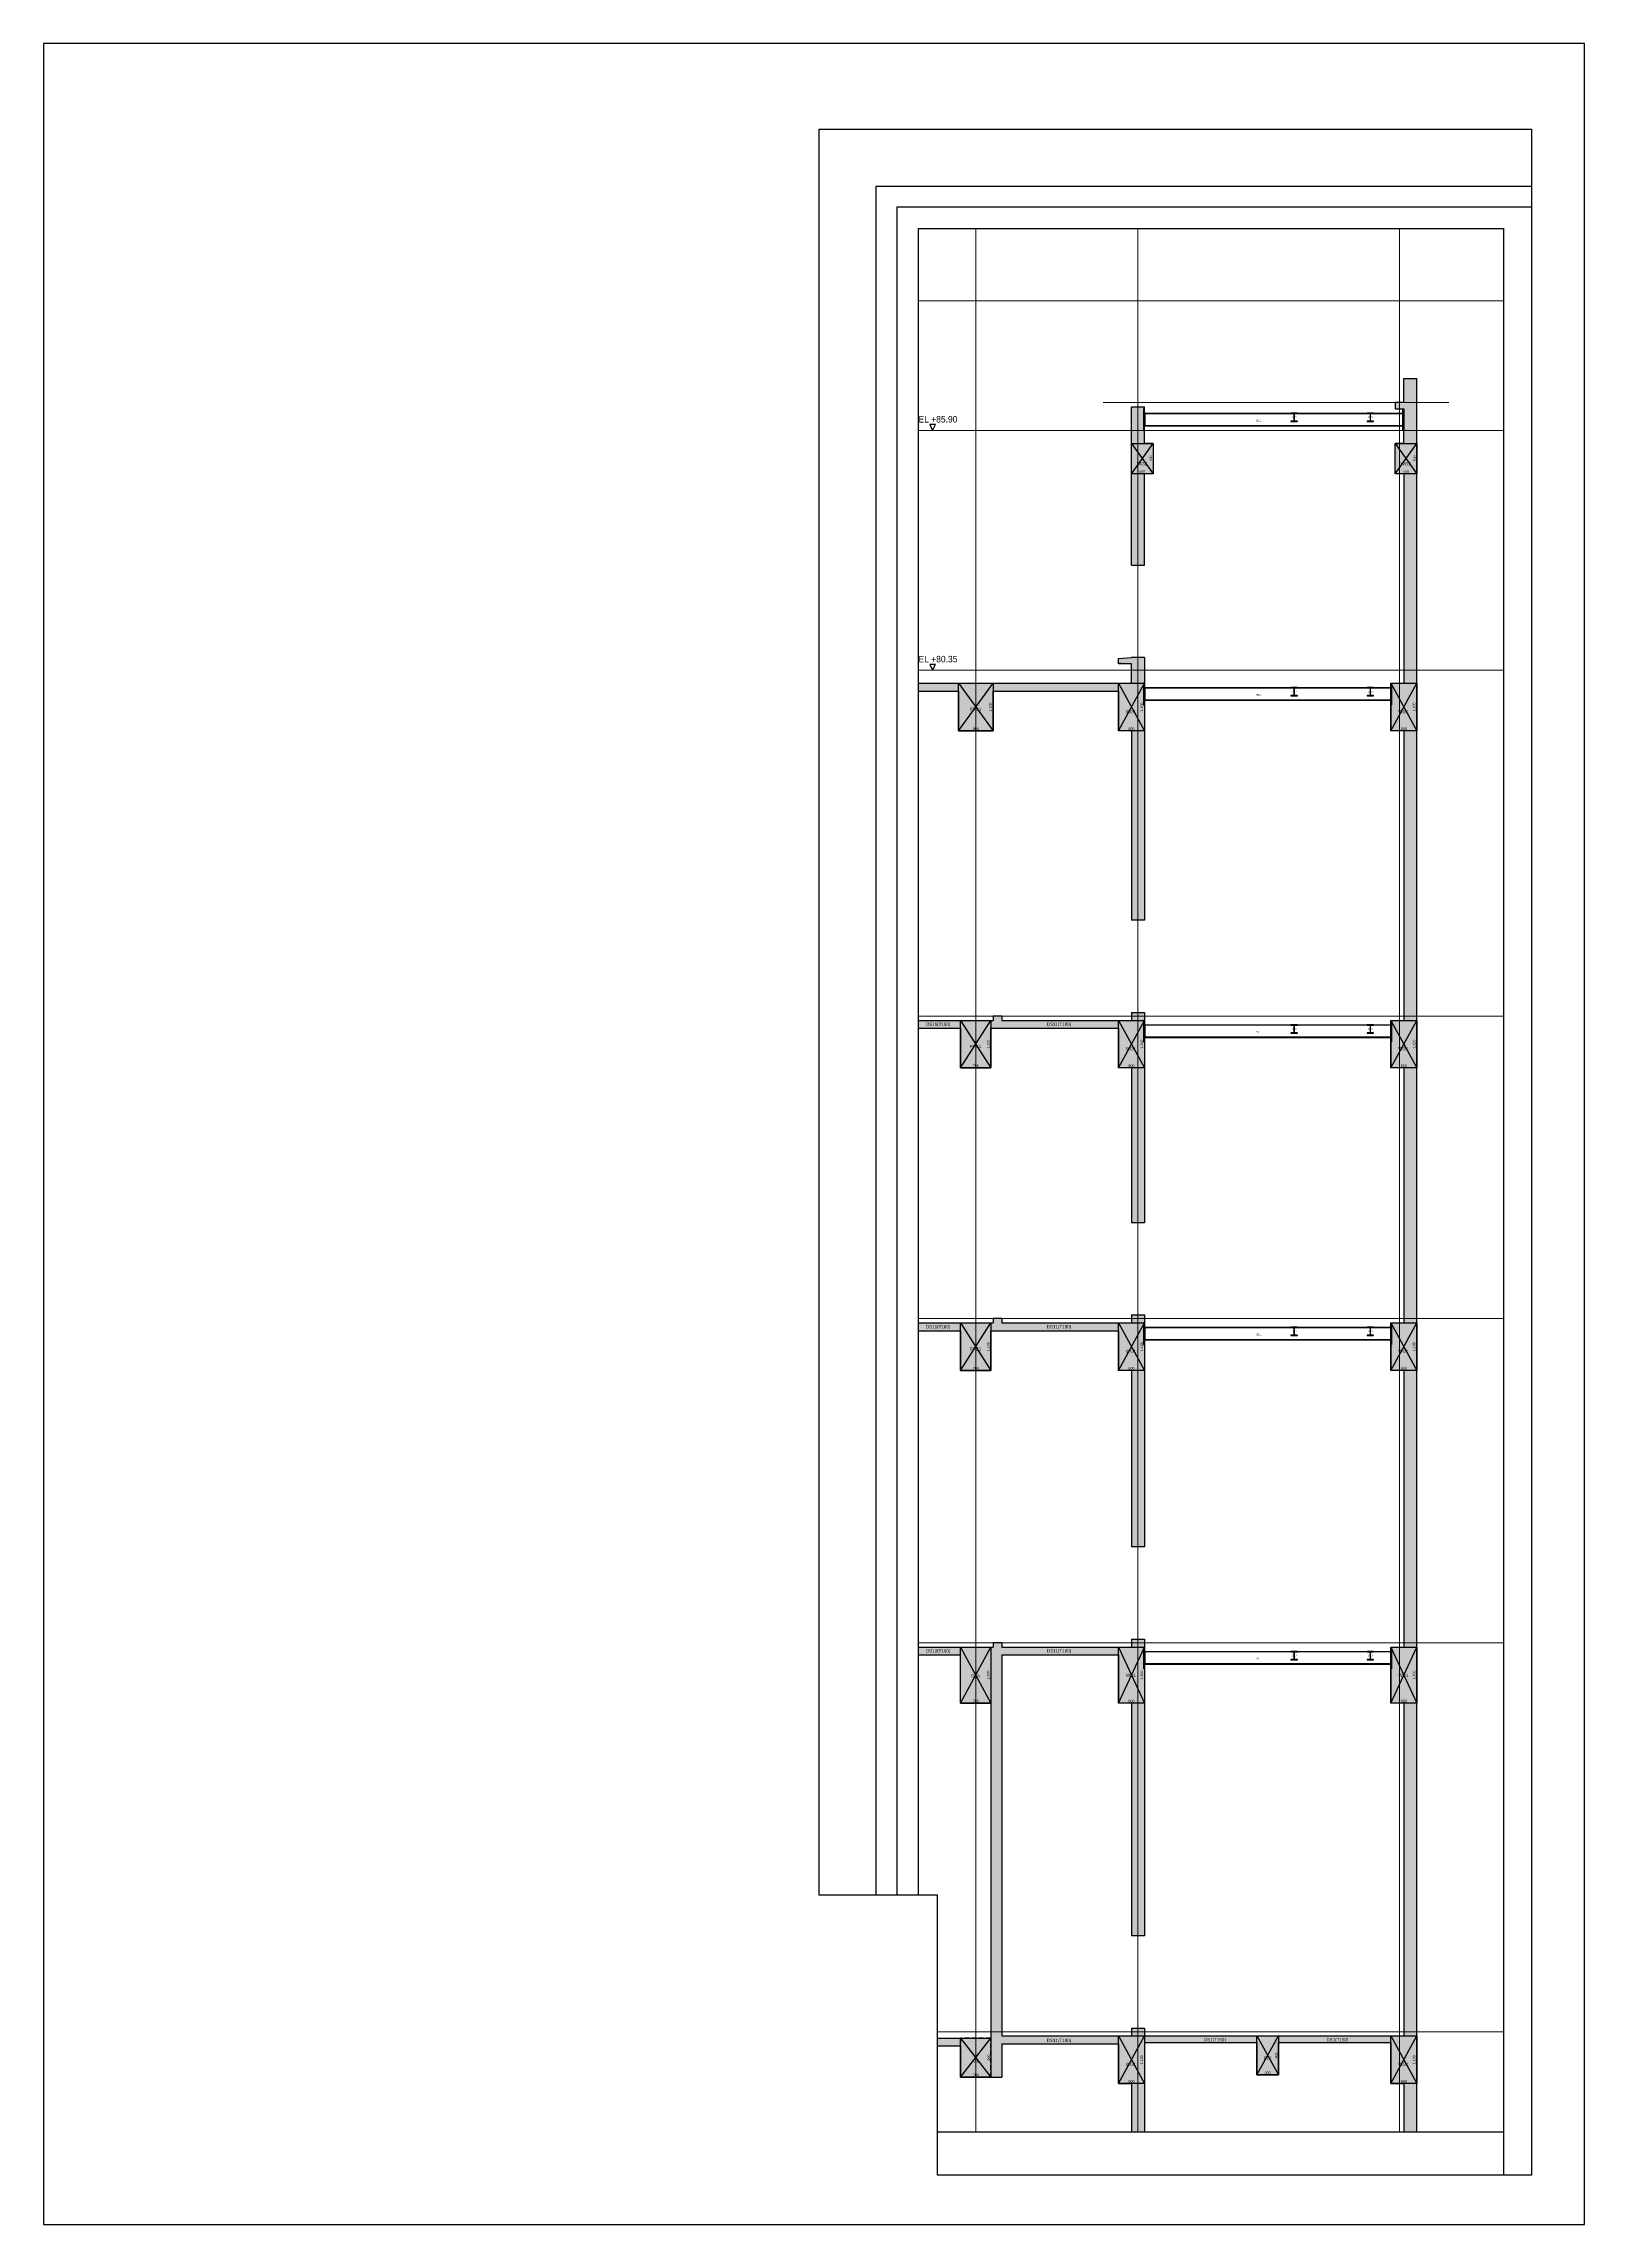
# Model space of a CAD drawing. Header units: millimetres. Extents: x 0 to 35640, y 0 to 50460.
import ezdxf
from ezdxf.enums import TextEntityAlignment as Align

# ---------------------------------------------------------------- set-up
doc = ezdxf.new("R2010")
doc.units = ezdxf.units.MM
doc.header["$LTSCALE"] = 60
doc.linetypes.add('HID', pattern=[2.8, 1.8, -1])
doc.layers.get('Defpoints').update_dxf_attribs({"color": 161})
for name, color, linetype in [('A-CON', 2, 'Continuous'), ('A-CON-HID', 4, 'HID'), ('A-ETC-5', 5, 'Continuous'), ('S-STEEL', 3, 'Continuous'), ('구조SOLID', 253, 'Continuous')]:
    doc.layers.add(name, color=color, linetype=linetype)
doc.layers.add('AS-HIDLINE', color=205, linetype='Continuous', plot=False)
doc.layers.add('NOPLOT', color=191, linetype='Continuous', plot=False)
doc.layers.add('CEN', color=1, linetype='Continuous', lineweight=9)
doc.styles.add('Gdim', font='Dotum.ttf')
doc.styles.add('Gtx', font='Dotum.ttf')
doc.dimstyles.new('G-Xdim', dxfattribs={"dimscale": 30, "dimtxt": 2, "dimasz": 1, "dimexe": 1.2, "dimexo": 1.2, "dimgap": 0, "dimtad": 1, "dimdec": 1, "dimdsep": 46, "dimlunit": 6, "dimtxsty": 'Gdim', "dimcen": 1, "dimse1": 1, "dimse2": 1, "dimsd1": 1, "dimsd2": 1, "dimclrd": 1, "dimclre": 1, "dimclrt": 256, "dimadec": 0, "dimazin": 0, "dimtfac": 1, "dimtdec": 1, "dimtix": 1, "dimtmove": 2, "dimatfit": 1, "dimfxl": 0, "dimtolj": 1, "dimlwd": -1, "dimlwe": -1, "dimarcsym": 0})

# ---------------------------------------------------------------- blocks, each defined once
blk = doc.blocks.new('*D409')
at = {"layer": 'Defpoints', "color": 0, "linetype": 'Continuous', "transparency": 16777216}
for p in [(-200, -1100), (400, -1080), (400, -1100)]:
    blk.add_point(p, dxfattribs=at)
at = {"layer": 'AS-HIDLINE', "linetype": 'Continuous', "transparency": 16777216, "insert": (100, -1050), "char_height": 60, "attachment_point": 5, "style": 'Gdim'}
blk.add_mtext('\\A1;600', dxfattribs=at)
blk = doc.blocks.new('*D410')
at = {"layer": 'Defpoints', "color": 0, "linetype": 'Continuous', "transparency": 16777216}
for p in [(400, 0), (380, 0), (400, -1100)]:
    blk.add_point(p, dxfattribs=at)
at = {"layer": 'AS-HIDLINE', "linetype": 'Continuous', "transparency": 16777216, "insert": (344, -550), "char_height": 60, "attachment_point": 5, "rotation": 90, "style": 'Gdim'}
blk.add_mtext('\\A1;1,100', dxfattribs=at)
blk = doc.blocks.new('*D403')
at = {"layer": 'Defpoints', "color": 0, "linetype": 'Continuous', "transparency": 16777216}
for p in [(-400, -900), (300, -880), (300, -900)]:
    blk.add_point(p, dxfattribs=at)
at = {"layer": 'AS-HIDLINE', "linetype": 'Continuous', "transparency": 16777216, "insert": (-50, -850), "char_height": 60, "attachment_point": 5, "style": 'Gdim'}
blk.add_mtext('\\A1;700', dxfattribs=at)
blk = doc.blocks.new('*D404')
at = {"layer": 'Defpoints', "color": 0, "linetype": 'Continuous', "transparency": 16777216}
for p in [(300, 0), (280, 0), (300, -900)]:
    blk.add_point(p, dxfattribs=at)
at = {"layer": 'AS-HIDLINE', "linetype": 'Continuous', "transparency": 16777216, "insert": (250, -450), "char_height": 60, "attachment_point": 5, "rotation": 90, "style": 'Gdim'}
blk.add_mtext('\\A1;900', dxfattribs=at)
blk = doc.blocks.new('*D399')
at = {"layer": 'Defpoints', "color": 0, "linetype": 'Continuous', "transparency": 16777216}
for p in [(-200, -1100), (400, -1080), (400, -1100)]:
    blk.add_point(p, dxfattribs=at)
at = {"layer": 'AS-HIDLINE', "linetype": 'Continuous', "transparency": 16777216, "insert": (100, -1050), "char_height": 60, "attachment_point": 5, "style": 'Gdim'}
blk.add_mtext('\\A1;600', dxfattribs=at)
blk = doc.blocks.new('*D400')
at = {"layer": 'Defpoints', "color": 0, "linetype": 'Continuous', "transparency": 16777216}
for p in [(400, 0), (380, 0), (400, -1100)]:
    blk.add_point(p, dxfattribs=at)
at = {"layer": 'AS-HIDLINE', "linetype": 'Continuous', "transparency": 16777216, "insert": (344, -550), "char_height": 60, "attachment_point": 5, "rotation": 90, "style": 'Gdim'}
blk.add_mtext('\\A1;1,100', dxfattribs=at)
blk = doc.blocks.new('*D401')
at = {"layer": 'Defpoints', "color": 0, "linetype": 'Continuous', "transparency": 16777216}
for p in [(-200, -900), (300, -880), (300, -900)]:
    blk.add_point(p, dxfattribs=at)
at = {"layer": 'AS-HIDLINE', "linetype": 'Continuous', "transparency": 16777216, "insert": (50, -850), "char_height": 60, "attachment_point": 5, "style": 'Gdim'}
blk.add_mtext('\\A1;500', dxfattribs=at)
blk = doc.blocks.new('*D402')
at = {"layer": 'Defpoints', "color": 0, "linetype": 'Continuous', "transparency": 16777216}
for p in [(300, 0), (280, 0), (300, -900)]:
    blk.add_point(p, dxfattribs=at)
at = {"layer": 'AS-HIDLINE', "linetype": 'Continuous', "transparency": 16777216, "insert": (250, -450), "char_height": 60, "attachment_point": 5, "rotation": 90, "style": 'Gdim'}
blk.add_mtext('\\A1;900', dxfattribs=at)
blk = doc.blocks.new('*D405')
at = {"layer": 'Defpoints', "color": 0, "linetype": 'Continuous', "transparency": 16777216}
for p in [(-400, -1300), (300, -1280), (300, -1300)]:
    blk.add_point(p, dxfattribs=at)
at = {"layer": 'AS-HIDLINE', "linetype": 'Continuous', "transparency": 16777216, "insert": (-50, -1250), "char_height": 60, "attachment_point": 5, "style": 'Gdim'}
blk.add_mtext('\\A1;700', dxfattribs=at)
blk = doc.blocks.new('*D406')
at = {"layer": 'Defpoints', "color": 0, "linetype": 'Continuous', "transparency": 16777216}
for p in [(300, 0), (280, 0), (300, -1300)]:
    blk.add_point(p, dxfattribs=at)
at = {"layer": 'AS-HIDLINE', "linetype": 'Continuous', "transparency": 16777216, "insert": (244, -650), "char_height": 60, "attachment_point": 5, "rotation": 90, "style": 'Gdim'}
blk.add_mtext('\\A1;1,300', dxfattribs=at)
blk = doc.blocks.new('*D407')
at = {"layer": 'Defpoints', "color": 0, "linetype": 'Continuous', "transparency": 16777216}
for p in [(-200, -1300), (400, -1280), (400, -1300)]:
    blk.add_point(p, dxfattribs=at)
at = {"layer": 'AS-HIDLINE', "linetype": 'Continuous', "transparency": 16777216, "insert": (100, -1250), "char_height": 60, "attachment_point": 5, "style": 'Gdim'}
blk.add_mtext('\\A1;600', dxfattribs=at)
blk = doc.blocks.new('*D408')
at = {"layer": 'Defpoints', "color": 0, "linetype": 'Continuous', "transparency": 16777216}
for p in [(400, 0), (380, 0), (400, -1300)]:
    blk.add_point(p, dxfattribs=at)
at = {"layer": 'AS-HIDLINE', "linetype": 'Continuous', "transparency": 16777216, "insert": (344, -650), "char_height": 60, "attachment_point": 5, "rotation": 90, "style": 'Gdim'}
blk.add_mtext('\\A1;1,300', dxfattribs=at)
blk = doc.blocks.new('*D411')
at = {"layer": 'Defpoints', "color": 0, "linetype": 'Continuous', "transparency": 16777216}
for p in [(-400, -1100), (300, -1080), (300, -1100)]:
    blk.add_point(p, dxfattribs=at)
at = {"layer": 'AS-HIDLINE', "linetype": 'Continuous', "transparency": 16777216, "insert": (-50, -1050), "char_height": 60, "attachment_point": 5, "style": 'Gdim'}
blk.add_mtext('\\A1;700', dxfattribs=at)
blk = doc.blocks.new('*D412')
at = {"layer": 'Defpoints', "color": 0, "linetype": 'Continuous', "transparency": 16777216}
for p in [(300, 0), (280, 0), (300, -1100)]:
    blk.add_point(p, dxfattribs=at)
at = {"layer": 'AS-HIDLINE', "linetype": 'Continuous', "transparency": 16777216, "insert": (244, -550), "char_height": 60, "attachment_point": 5, "rotation": 90, "style": 'Gdim'}
blk.add_mtext('\\A1;1,100', dxfattribs=at)
blk = doc.blocks.new('*D413')
at = {"layer": 'Defpoints', "color": 0, "linetype": 'Continuous', "transparency": 16777216}
for p in [(-450, -1100), (350, -1080), (350, -1100)]:
    blk.add_point(p, dxfattribs=at)
at = {"layer": 'AS-HIDLINE', "linetype": 'Continuous', "transparency": 16777216, "insert": (-50, -1050), "char_height": 60, "attachment_point": 5, "style": 'Gdim'}
blk.add_mtext('\\A1;800', dxfattribs=at)
blk = doc.blocks.new('*D414')
at = {"layer": 'Defpoints', "color": 0, "linetype": 'Continuous', "transparency": 16777216}
for p in [(350, 0), (330, 0), (350, -1100)]:
    blk.add_point(p, dxfattribs=at)
at = {"layer": 'AS-HIDLINE', "linetype": 'Continuous', "transparency": 16777216, "insert": (294, -550), "char_height": 60, "attachment_point": 5, "rotation": 90, "style": 'Gdim'}
blk.add_mtext('\\A1;1,100', dxfattribs=at)
blk = doc.blocks.new('*D415')
at = {"layer": 'Defpoints', "color": 0, "linetype": 'Continuous', "transparency": 16777216}
for p in [(-200, -700), (300, -680), (300, -700)]:
    blk.add_point(p, dxfattribs=at)
at = {"layer": 'AS-HIDLINE', "linetype": 'Continuous', "transparency": 16777216, "insert": (50, -650), "char_height": 60, "attachment_point": 5, "style": 'Gdim'}
blk.add_mtext('\\A1;500', dxfattribs=at)
blk = doc.blocks.new('*D416')
at = {"layer": 'Defpoints', "color": 0, "linetype": 'Continuous', "transparency": 16777216}
for p in [(300, 0), (280, 0), (300, -700)]:
    blk.add_point(p, dxfattribs=at)
at = {"layer": 'AS-HIDLINE', "linetype": 'Continuous', "transparency": 16777216, "insert": (250, -350), "char_height": 60, "attachment_point": 5, "rotation": 90, "style": 'Gdim'}
blk.add_mtext('\\A1;700', dxfattribs=at)
blk = doc.blocks.new('A$Cf084bef2')
at = {"layer": 'NOPLOT'}
blk.add_line((-14845, -14332), (-1750, -14332), dxfattribs=at)
for points in [[(-1100, 32008), (-1100, -15332), (-14845, -15332), (-14845, -8852), (-17580, -8852), (-17580, 32008), (-1100, 32008)], [(-16260, -8852), (-16260, 30688), (-1100, 30688)], [(-15780, -8852), (-15780, 30208), (-1100, 30208), (-1100, -15332)], [(-15280, -8852), (-15280, 29708), (-1750, 29708), (-1750, -15332)]]:
    blk.add_lwpolyline(points, dxfattribs=at)
blk = doc.blocks.new('*U322')
blk.add_lwpolyline([(-16, 9, 0.414214), (-3, 22), (-3, 172, 0.414214), (-16, 185), (-75, 185), (-75, 194), (75, 194), (75, 185), (16, 185, 0.414214), (3, 172), (3, 22, 0.414214), (16, 9), (75, 9), (75, 0), (-75, 0), (-75, 9)], format="xyb", close=True)
blk = doc.blocks.new('A$C6c882588')
at = {"layer": 'A-ETC-5'}
for p, q in [((-5690, 1200), (-10, 1200, 0)), ((-5690, 1200), (-5690, 900)), ((-10, 1188, 0), (-5690, 1188)), ((-10, 1200, 0), (-10, 906, 0)), ((-5690, 918), (-10, 918, 0)), ((-5690, 906), (-10, 906, 0))]:
    blk.add_line(p, q, dxfattribs=at)
at = {"layer": 'S-STEEL', "elevation": 0}
for points in [[(-5699, 1300), (-5718, 1300), (-5718, 800), (-5699, 800)], [(0, 1300), (19, 1300), (19, 800), (0, 800)]]:
    blk.add_lwpolyline(points, close=True, dxfattribs=at)
at = {"layer": 'S-STEEL', "xscale": -1, "rotation": 180}
for p in [(-2235, 1200, 0), (-475, 1200, 0)]:
    blk.add_blockref('*U322', p, dxfattribs=at)
at = {"layer": 'AS-HIDLINE', "linetype": 'Continuous', "style": 'Gtx'}
for s, p in [('SB11', (-3053, 1032, 0)), ('SB0', (-2234, 1105, 0)), ('SB0', (-474, 1105, 0))]:
    blk.add_text(s, height=37.5, dxfattribs=at).set_placement(p, align=Align.MIDDLE_CENTER)
blk = doc.blocks.new('A$Cc199a467')
at = {"layer": 'A-ETC-5'}
for p, q in [((-190, 700, 0), (5771, 700)), ((-190, 700, 0), (-190, 400, 0)), ((5771, 688), (-190, 688, 0)), ((5771, 700), (5771, 400)), ((-190, 418, 0), (5771, 418)), ((-190, 406, 0), (5771, 406))]:
    blk.add_line(p, q, dxfattribs=at)
at = {"layer": 'S-STEEL', "elevation": 0}
for points in [[(-199, 800), (-218, 800), (-218, 300), (-199, 300)], [(5781, 800), (5800, 800), (5800, 300), (5781, 300)]]:
    blk.add_lwpolyline(points, close=True, dxfattribs=at)
at = {"layer": 'S-STEEL', "xscale": -1, "rotation": 180}
for p in [(3265, 700), (5025, 700)]:
    blk.add_blockref('*U322', p, dxfattribs=at)
at = {"layer": 'AS-HIDLINE', "linetype": 'Continuous', "style": 'Gtx'}
for s, p in [('SB11', (2447, 532)), ('SB0', (3266, 605)), ('SB0', (5026, 605))]:
    blk.add_text(s, height=37.5, dxfattribs=at).set_placement(p, align=Align.MIDDLE_CENTER)
blk = doc.blocks.new('*U249')
at = {"layer": 'AS-HIDLINE', "linetype": 'Continuous'}
for p, q in [((-200, -1100), (400, 0)), ((-200, 0), (400, -1100))]:
    blk.add_line(p, q, dxfattribs=at)
blk.add_lwpolyline([(-200, -1100), (-200, 0), (400, 0), (400, -1100)], close=True, dxfattribs=at)
dim = blk.add_linear_dim(base=(380.13, 0), p1=(400, -1100), p2=(400, 0), angle=90, dimstyle='G-Xdim', override={"dimtxsty": 'Gdim'}, dxfattribs=at)
dim.commit()
dim.dimension.update_dxf_attribs({"geometry": '*D410', "text_midpoint": (344.31, -550)})
dim = blk.add_linear_dim(base=(400, -1080.06), p1=(-200, -1100), p2=(400, -1100), dimstyle='G-Xdim', override={"dimtxsty": 'Gdim'}, dxfattribs=at)
dim.commit()
dim.dimension.update_dxf_attribs({"geometry": '*D409', "text_midpoint": (100, -1050.02)})
blk = doc.blocks.new('*U240')
at = {"layer": 'AS-HIDLINE', "linetype": 'Continuous'}
for p, q in [((-400, -900), (300, 0)), ((-400, 0), (300, -900))]:
    blk.add_line(p, q, dxfattribs=at)
blk.add_lwpolyline([(-400, -900), (-400, 0), (300, 0), (300, -900)], close=True, dxfattribs=at)
dim = blk.add_linear_dim(base=(280.13, 0), p1=(300, -900), p2=(300, 0), angle=90, dimstyle='G-Xdim', override={"dimtxsty": 'Gdim'}, dxfattribs=at)
dim.commit()
dim.dimension.update_dxf_attribs({"geometry": '*D404', "text_midpoint": (250.09, -450)})
dim = blk.add_linear_dim(base=(300, -880.06), p1=(-400, -900), p2=(300, -900), dimstyle='G-Xdim', override={"dimtxsty": 'Gdim'}, dxfattribs=at)
dim.commit()
dim.dimension.update_dxf_attribs({"geometry": '*D403', "text_midpoint": (-50, -850.02)})
blk = doc.blocks.new('*U234')
at = {"layer": 'AS-HIDLINE', "linetype": 'Continuous'}
for p, q in [((-200, -1100), (400, 0)), ((-200, 0), (400, -1100))]:
    blk.add_line(p, q, dxfattribs=at)
blk.add_lwpolyline([(-200, -1100), (-200, 0), (400, 0), (400, -1100)], close=True, dxfattribs=at)
dim = blk.add_linear_dim(base=(380.13, 0), p1=(400, -1100), p2=(400, 0), angle=90, dimstyle='G-Xdim', override={"dimtxsty": 'Gdim'}, dxfattribs=at)
dim.commit()
dim.dimension.update_dxf_attribs({"geometry": '*D400', "text_midpoint": (344.31, -550)})
dim = blk.add_linear_dim(base=(400, -1080.06), p1=(-200, -1100), p2=(400, -1100), dimstyle='G-Xdim', override={"dimtxsty": 'Gdim'}, dxfattribs=at)
dim.commit()
dim.dimension.update_dxf_attribs({"geometry": '*D399', "text_midpoint": (100, -1050.02)})
blk = doc.blocks.new('*U237')
at = {"layer": 'AS-HIDLINE', "linetype": 'Continuous'}
for p, q in [((-200, -900), (300, 0)), ((-200, 0), (300, -900))]:
    blk.add_line(p, q, dxfattribs=at)
blk.add_lwpolyline([(-200, -900), (-200, 0), (300, 0), (300, -900)], close=True, dxfattribs=at)
dim = blk.add_linear_dim(base=(280.13, 0), p1=(300, -900), p2=(300, 0), angle=90, dimstyle='G-Xdim', override={"dimtxsty": 'Gdim'}, dxfattribs=at)
dim.commit()
dim.dimension.update_dxf_attribs({"geometry": '*D402', "text_midpoint": (250.09, -450)})
dim = blk.add_linear_dim(base=(300, -880.06), p1=(-200, -900), p2=(300, -900), dimstyle='G-Xdim', override={"dimtxsty": 'Gdim'}, dxfattribs=at)
dim.commit()
dim.dimension.update_dxf_attribs({"geometry": '*D401', "text_midpoint": (50, -850.02)})
blk = doc.blocks.new('*U243')
at = {"layer": 'AS-HIDLINE', "linetype": 'Continuous'}
for p, q in [((-400, -1300), (300, 0)), ((-400, 0), (300, -1300))]:
    blk.add_line(p, q, dxfattribs=at)
blk.add_lwpolyline([(-400, -1300), (-400, 0), (300, 0), (300, -1300)], close=True, dxfattribs=at)
dim = blk.add_linear_dim(base=(280.13, 0), p1=(300, -1300), p2=(300, 0), angle=90, dimstyle='G-Xdim', override={"dimtxsty": 'Gdim'}, dxfattribs=at)
dim.commit()
dim.dimension.update_dxf_attribs({"geometry": '*D406', "text_midpoint": (244.31, -650)})
dim = blk.add_linear_dim(base=(300, -1280.06), p1=(-400, -1300), p2=(300, -1300), dimstyle='G-Xdim', override={"dimtxsty": 'Gdim'}, dxfattribs=at)
dim.commit()
dim.dimension.update_dxf_attribs({"geometry": '*D405', "text_midpoint": (-50, -1250.02)})
blk = doc.blocks.new('*U246')
at = {"layer": 'AS-HIDLINE', "linetype": 'Continuous'}
for p, q in [((-200, -1300), (400, 0)), ((-200, 0), (400, -1300))]:
    blk.add_line(p, q, dxfattribs=at)
blk.add_lwpolyline([(-200, -1300), (-200, 0), (400, 0), (400, -1300)], close=True, dxfattribs=at)
dim = blk.add_linear_dim(base=(380.13, 0), p1=(400, -1300), p2=(400, 0), angle=90, dimstyle='G-Xdim', override={"dimtxsty": 'Gdim'}, dxfattribs=at)
dim.commit()
dim.dimension.update_dxf_attribs({"geometry": '*D408', "text_midpoint": (344.31, -650)})
dim = blk.add_linear_dim(base=(400, -1280.06), p1=(-200, -1300), p2=(400, -1300), dimstyle='G-Xdim', override={"dimtxsty": 'Gdim'}, dxfattribs=at)
dim.commit()
dim.dimension.update_dxf_attribs({"geometry": '*D407', "text_midpoint": (100, -1250.02)})
blk = doc.blocks.new('*U252')
at = {"layer": 'AS-HIDLINE', "linetype": 'Continuous'}
for p, q in [((-400, -1100), (300, 0)), ((-400, 0), (300, -1100))]:
    blk.add_line(p, q, dxfattribs=at)
blk.add_lwpolyline([(-400, -1100), (-400, 0), (300, 0), (300, -1100)], close=True, dxfattribs=at)
dim = blk.add_linear_dim(base=(280.13, 0), p1=(300, -1100), p2=(300, 0), angle=90, dimstyle='G-Xdim', override={"dimtxsty": 'Gdim'}, dxfattribs=at)
dim.commit()
dim.dimension.update_dxf_attribs({"geometry": '*D412', "text_midpoint": (244.31, -550)})
dim = blk.add_linear_dim(base=(300, -1080.06), p1=(-400, -1100), p2=(300, -1100), dimstyle='G-Xdim', override={"dimtxsty": 'Gdim'}, dxfattribs=at)
dim.commit()
dim.dimension.update_dxf_attribs({"geometry": '*D411', "text_midpoint": (-50, -1050.02)})
blk = doc.blocks.new('*U257')
at = {"layer": 'AS-HIDLINE', "linetype": 'Continuous'}
for p, q in [((-450, -1100), (350, 0)), ((-450, 0), (350, -1100))]:
    blk.add_line(p, q, dxfattribs=at)
blk.add_lwpolyline([(-450, -1100), (-450, 0), (350, 0), (350, -1100)], close=True, dxfattribs=at)
dim = blk.add_linear_dim(base=(330.13, 0), p1=(350, -1100), p2=(350, 0), angle=90, dimstyle='G-Xdim', override={"dimtxsty": 'Gdim'}, dxfattribs=at)
dim.commit()
dim.dimension.update_dxf_attribs({"geometry": '*D414', "text_midpoint": (294.31, -550)})
dim = blk.add_linear_dim(base=(350, -1080.06), p1=(-450, -1100), p2=(350, -1100), dimstyle='G-Xdim', override={"dimtxsty": 'Gdim'}, dxfattribs=at)
dim.commit()
dim.dimension.update_dxf_attribs({"geometry": '*D413', "text_midpoint": (-50, -1050.02)})
blk = doc.blocks.new('*U264')
at = {"layer": 'AS-HIDLINE', "linetype": 'Continuous'}
for p, q in [((-200, -700), (300, 0)), ((-200, 0), (300, -700))]:
    blk.add_line(p, q, dxfattribs=at)
blk.add_lwpolyline([(-200, -700), (-200, 0), (300, 0), (300, -700)], close=True, dxfattribs=at)
dim = blk.add_linear_dim(base=(280.13, 0), p1=(300, -700), p2=(300, 0), angle=90, dimstyle='G-Xdim', override={"dimtxsty": 'Gdim'}, dxfattribs=at)
dim.commit()
dim.dimension.update_dxf_attribs({"geometry": '*D416', "text_midpoint": (250.09, -350)})
dim = blk.add_linear_dim(base=(300, -680.06), p1=(-200, -700), p2=(300, -700), dimstyle='G-Xdim', override={"dimtxsty": 'Gdim'}, dxfattribs=at)
dim.commit()
dim.dimension.update_dxf_attribs({"geometry": '*D415', "text_midpoint": (50, -650.02)})

msp = doc.modelspace()

# ---------------------------------------------------------------- hatches: boundary and pattern name
at = {"layer": '구조SOLID', "transparency": 33554687}
h = msp.add_hatch(color=256, dxfattribs=at)
h.dxf.hatch_style = 1
h.paths.add_polyline_path([(22162, 13179), (24862, 13179), (24862, 12059), (25162, 12059), (25162, 6674), (25462, 6674), (25462, 13544), (25162, 13544), (25162, 13359), (22162, 13359), (22162, 13459), (21962, 13459), (21962, 13359), (20240, 13359), (20240, 13179), (21212, 13179), (21212, 12059), (21912, 12059), (21912, 4309), (20675, 4309), (20675, 4129), (21212, 4129), (21212, 3409), (22162, 3409), (22162, 4179), (24862, 4179), (24862, 3259), (25162, 3259), (25162, 2140), (25462, 2140), (25462, 4209), (28062, 4209), (28062, 3459), (28562, 3459), (28562, 4209), (31162, 4209), (31162, 3259), (31462, 3259), (31462, 2140), (31762, 2140), (31762, 42709), (31462, 42709), (31462, 42159), (31262, 42159), (31262, 42009), (31462, 42009), (31462, 41209), (31262, 41209), (31262, 40509), (31462, 40509), (31462, 35659), (31162, 35659), (31162, 34559), (31462, 34559), (31462, 27859), (31162, 27859), (31162, 26759), (31462, 26759), (31462, 20859), (31162, 20859), (31162, 19759), (31462, 19759), (31462, 13359), (31162, 13359), (31162, 12059), (31462, 12059), (31462, 4359), (25462, 4359), (25462, 4544), (25162, 4544), (25162, 4359), (22162, 4359)])
h = msp.add_hatch(color=256, dxfattribs=at)
h.dxf.hatch_style = 1
h.paths.add_polyline_path([(25662, 41209), (25462, 41209), (25462, 42059), (25162, 42059), (25162, 38389), (25462, 38389), (25462, 40509), (25662, 40509)])
at = {"layer": '구조SOLID'}
h = msp.add_hatch(color=256, dxfattribs=at)
h.dxf.hatch_style = 1
h.paths.add_polyline_path([(21962, 35479), (24862, 35479), (24862, 34559), (25162, 34559), (25162, 30174), (25462, 30174), (25462, 36259), (25162, 36259), (24862, 36229), (24862, 36109), (24892, 36109), (24892, 36124), (24907, 36124), (24907, 36109), (25162, 36109), (25162, 35659), (20240, 35659), (20240, 35479), (21162, 35479), (21162, 34559), (21962, 34559)])
h = msp.add_hatch(color=256, dxfattribs=at)
h.dxf.hatch_style = 1
h.paths.add_polyline_path([(25462, 21044), (25162, 21044), (25162, 20859), (22162, 20859), (22162, 20959), (21962, 20959), (21962, 20859), (20240, 20859), (20240, 20679), (21212, 20679), (21212, 19759), (21912, 19759), (21912, 20679), (24862, 20679), (24862, 19759), (25162, 19759), (25162, 15674), (25462, 15674)])
h.paths.add_polyline_path([(25462, 28044), (25162, 28044), (25162, 27859), (22162, 27859), (22162, 27959), (21962, 27959), (21962, 27859), (20240, 27859), (20240, 27679), (21212, 27679), (21212, 26759), (21912, 26759), (21912, 27679), (24862, 27679), (24862, 26759), (25162, 26759), (25162, 23174), (25462, 23174)])

# ---------------------------------------------------------------- linework, layer by layer
at = {"layer": 'A-CON', "color": 2}
for p, q in [((31462, 42159), (31462, 42709)), ((31462, 42709), (31762, 42709)), ((31462, 42159), (31262, 42159)), ((31262, 42159), (31262, 42009)), ((31262, 42009), (31462, 42009)), ((31462, 41209), (31462, 42009)), ((31262, 40509), (31262, 41209)), ((31462, 41209), (31262, 41209)), ((31462, 40509), (31262, 40509))]:
    msp.add_line(p, q, dxfattribs=at)
at = {"layer": 'A-CON'}
for p, q in [((31762, 2140), (31762, 42709)), ((25162, 38389), (25162, 42059)), ((25162, 42059), (25462, 42059)), ((25462, 41209), (25462, 42059)), ((25662, 41209), (25462, 41209)), ((25662, 41209), (25662, 40509)), ((25462, 38389), (25462, 40509)), ((25662, 40509), (25462, 40509)), ((31462, 40509), (31462, 35659)), ((25162, 38389), (25462, 38389)), ((24862, 36229), (25162, 36259)), ((24862, 36109), (24862, 36229)), ((24892, 36109), (24862, 36109)), ((24907, 36124), (24892, 36124)), ((24892, 36124), (24892, 36109)), ((24907, 36109), (24907, 36124)), ((25162, 36109), (24907, 36109)), ((25462, 36259), (25162, 36259)), ((25162, 35659), (25162, 36109)), ((25462, 36259), (25462, 30174)), ((20240, 35659), (25162, 35659)), ((20240, 35479), (21162, 35479)), ((21162, 35479), (21162, 34559)), ((21962, 35479), (24862, 35479)), ((21962, 34559), (21962, 35479)), ((24862, 35479), (24862, 34559)), ((31162, 35659), (31462, 35659)), ((31162, 35659), (31162, 34559)), ((21162, 34559), (21962, 34559)), ((25162, 34559), (24862, 34559)), ((25162, 34559), (25162, 30174)), ((31462, 34559), (31162, 34559)), ((31462, 34559), (31462, 27859)), ((25462, 30174), (25162, 30174)), ((20240, 27859), (21962, 27859)), ((21962, 27959), (21962, 27859)), ((22162, 27959), (21962, 27959)), ((22162, 27959), (22162, 27859)), ((22162, 27859), (25162, 27859)), ((25162, 28044), (25162, 27859)), ((25162, 28044), (25462, 28044)), ((25462, 28044), (25462, 23174)), ((31162, 27859), (31162, 26759)), ((31162, 27859), (31462, 27859)), ((20240, 27679), (21212, 27679)), ((21212, 27679), (21212, 26759)), ((21912, 27679), (24862, 27679)), ((21912, 26759), (21912, 27679)), ((24862, 27679), (24862, 26759)), ((21212, 26759), (21912, 26759)), ((25162, 26759), (24862, 26759)), ((25162, 26759), (25162, 23174)), ((31462, 26759), (31162, 26759)), ((31462, 26759), (31462, 20859)), ((25462, 23174, 0), (25162, 23174, 0)), ((20240, 20859), (21962, 20859)), ((21962, 20959, 0), (21962, 20859, 0)), ((22162, 20959, 0), (21962, 20959, 0)), ((22162, 20959, 0), (22162, 20859, 0)), ((22162, 20859), (25162, 20859)), ((25162, 21044), (25162, 20859)), ((25162, 21044), (25462, 21044)), ((25462, 21044), (25462, 15674)), ((31162, 20859), (31162, 19759)), ((31162, 20859), (31462, 20859)), ((20240, 20679), (21212, 20679)), ((21212, 20679), (21212, 19759)), ((21912, 20679), (24862, 20679)), ((21912, 19759), (21912, 20679)), ((24862, 20679, 0), (24862, 19759, 0)), ((21212, 19759), (21912, 19759)), ((25162, 19759), (24862, 19759, 0)), ((25162, 19759), (25162, 15674)), ((31462, 19759), (31162, 19759)), ((31462, 19759, 0), (31462, 13359, 0)), ((25462, 15674), (25162, 15674)), ((20240, 13359), (21962, 13359)), ((20240, 13179), (21212, 13179)), ((21212, 12059, 0), (21212, 13179, 0)), ((21962, 13459, 0), (21962, 13359, 0)), ((22162, 13459, 0), (21962, 13459, 0)), ((22162, 13459, 0), (22162, 13359, 0)), ((22162, 13359), (25162, 13359)), ((22162, 13179, 0), (22162, 4359, 0)), ((22162, 13179), (24862, 13179)), ((24862, 13179, 0), (24862, 12059, 0)), ((25162, 13544), (25162, 13359)), ((25162, 13544), (25462, 13544)), ((25462, 13544, 0), (25462, 6674, 0)), ((31162, 13359), (31162, 12059)), ((31162, 13359), (31462, 13359)), ((21212, 12059, 0), (21912, 12059)), ((21912, 12059, 0), (21912, 4309, 0)), ((25162, 12059, 0), (24862, 12059, 0)), ((25162, 12059, 0), (25162, 6674, 0)), ((31462, 12059), (31162, 12059)), ((31462, 12059, 0), (31462, 4359, 0)), ((25462, 6674, 0), (25162, 6674, 0)), ((25162, 4544, 0), (25162, 4359, 0)), ((25162, 4544, 0), (25462, 4544, 0)), ((25462, 4544, 0), (25462, 4359, 0)), ((20675, 4309, 0), (21912, 4309, 0)), ((20675, 4129, 0), (21212, 4129, 0)), ((21212, 4129, 0), (21212, 3409, 0)), ((22162, 4359, 0), (25162, 4359, 0)), ((22162, 4179, 0), (24862, 4179, 0)), ((22162, 4179, 0), (22162, 3409, 0)), ((24862, 4179, 0), (24862, 3259, 0)), ((25462, 4359, 0), (31462, 4359, 0)), ((25462, 4209, 0), (28062, 4209, 0)), ((25462, 4209), (25462, 2140)), ((28062, 4209, 0), (28062, 3459, 0)), ((28562, 4209, 0), (31162, 4209, 0)), ((28562, 3459, 0), (28562, 4209, 0)), ((31162, 4209, 0), (31162, 3259)), ((21212, 3409, 0), (22162, 3409, 0)), ((24862, 3259, 0), (25162, 3259, 0)), ((25162, 3259), (25162, 2140)), ((28062, 3459, 0), (28562, 3459, 0)), ((31162, 3259), (31462, 3259, 0)), ((31462, 3259), (31462, 2140))]:
    msp.add_line(p, q, dxfattribs=at)
at = {"layer": 'A-CON-HID', "linetype": 'HID', "elevation": 0}
for points in [[(21212, 12059), (21212, 13359), (21912, 13359), (21912, 12059)], [(21212, 4309), (21212, 3409), (21912, 3409), (21912, 4309)]]:
    msp.add_lwpolyline(points, close=True, dxfattribs=at)
at = {"layer": 'CEN'}
for p, q in [((21562, 46180), (21562, 2140)), ((25312, 46180), (25312, 2140)), ((31362, 46180), (31362, 2140)), ((20240, 44509), (33770, 44509)), ((24508, 42159), (32504, 42159)), ((20240, 41509), (33770, 41509)), ((20240, 35959), (33770, 35959)), ((20240, 27959), (33770, 27959)), ((20240, 20959, 0), (33770, 20959)), ((20240, 13459, 0), (33770, 13459)), ((20675, 4459, 0), (33770, 4459))]:
    msp.add_line(p, q, dxfattribs=at)
at = {"layer": 'NOPLOT'}
msp.add_lwpolyline([(0, 50460), (0, 0), (35640, 0), (35640, 50460)], close=True, dxfattribs=at)
at = {"layer": 'NOPLOT', "linetype": 'Continuous'}
for points in [[(20563, 41509), (20631, 41644), (20496, 41644), (20563, 41509)], [(20563, 35959), (20631, 36094), (20496, 36094), (20563, 35959)]]:
    msp.add_lwpolyline(points, dxfattribs=at)

# ---------------------------------------------------------------- block references
at = {"layer": 'AS-HIDLINE', "linetype": 'Continuous'}
for name, p in [('*U264', (25362, 41209)), ('*U264', (31462, 41209)), ('*U257', (21612, 35659)), ('*U249', (25062, 35659)), ('*U249', (31362, 35659)), ('*U252', (21612, 27859)), ('*U249', (25062, 27859)), ('*U249', (31362, 27859)), ('*U252', (21612, 20859)), ('*U249', (25062, 20859, 0)), ('*U249', (31362, 20859)), ('*U243', (21612, 13359, 0)), ('*U246', (25062, 13359, 0)), ('*U246', (31362, 13359)), ('*U240', (21612, 4309, 0)), ('*U234', (25062, 4359, 0)), ('*U237', (28262, 4359, 0)), ('*U234', (31362, 4359))]:
    msp.add_blockref(name, p, dxfattribs=at)
at = {"layer": 'NOPLOT'}
msp.add_blockref('A$Cf084bef2', (35520, 16472), dxfattribs=at)
at = {"layer": 'S-STEEL'}
for name, p in [('A$Cc199a467', (25662, 41209)), ('A$C6c882588', (31162, 34359)), ('A$C6c882588', (31162, 26559)), ('A$C6c882588', (31162, 19559)), ('A$C6c882588', (31162, 12059))]:
    msp.add_blockref(name, p, dxfattribs=at)

# ---------------------------------------------------------------- texts
at = {"layer": 'AS-HIDLINE', "color": 1, "linetype": 'Continuous', "style": 'Gtx'}
for p in [(25407, 40740), (31507, 40740)]:
    msp.add_text('WG2', height=75, dxfattribs=at).set_placement(p, align=Align.MIDDLE_CENTER)
at = {"layer": 'AS-HIDLINE', "linetype": 'Continuous', "style": 'Gtx'}
for s, p in [('PTG1', (21555, 35058)), ('WG1', (25153, 35004)), ('WG1', (31453, 35004)), ('DS11(T180)', (20692, 27771)), ('DS11(T180)', (23487, 27771)), ('PTG1', (21555, 27255)), ('WG1', (25153, 27204)), ('WG1', (31453, 27204)), ('DS11(T180)', (20692, 20771)), ('DS11(T180)', (23487, 20771)), ('PTG1', (21555, 20255)), ('WG1', (25153, 20204)), ('WG1', (31453, 20204)), ('DS12(T180)', (20692, 13271)), ('DS11(T180)', (23487, 13271)), ('G1a', (21553, 12698)), ('WG1', (25153, 12704, 0)), ('WG1', (31453, 12704)), ('DS11(T180)', (23487, 4257)), ('DS1(T150)', (27093, 4274, 0)), ('DS1(T150)', (29928, 4274, 0)), ('G1', (21561, 3791, 0)), ('WG1', (25153, 3704, 0)), ('B12', (28311, 3844, 0)), ('WG1', (31453, 3704))]:
    msp.add_text(s, height=75, dxfattribs=at).set_placement(p, align=Align.MIDDLE_CENTER)
at = {"layer": 'NOPLOT', "linetype": 'Continuous', "style": 'Gdim'}
for s, p in [('EL +85.90', (20237, 41693)), ('EL +80.35', (20237, 36143))]:
    msp.add_text(s, height=150, rotation=360, dxfattribs=at).set_placement(p)

doc.saveas('drawing.dxf')
